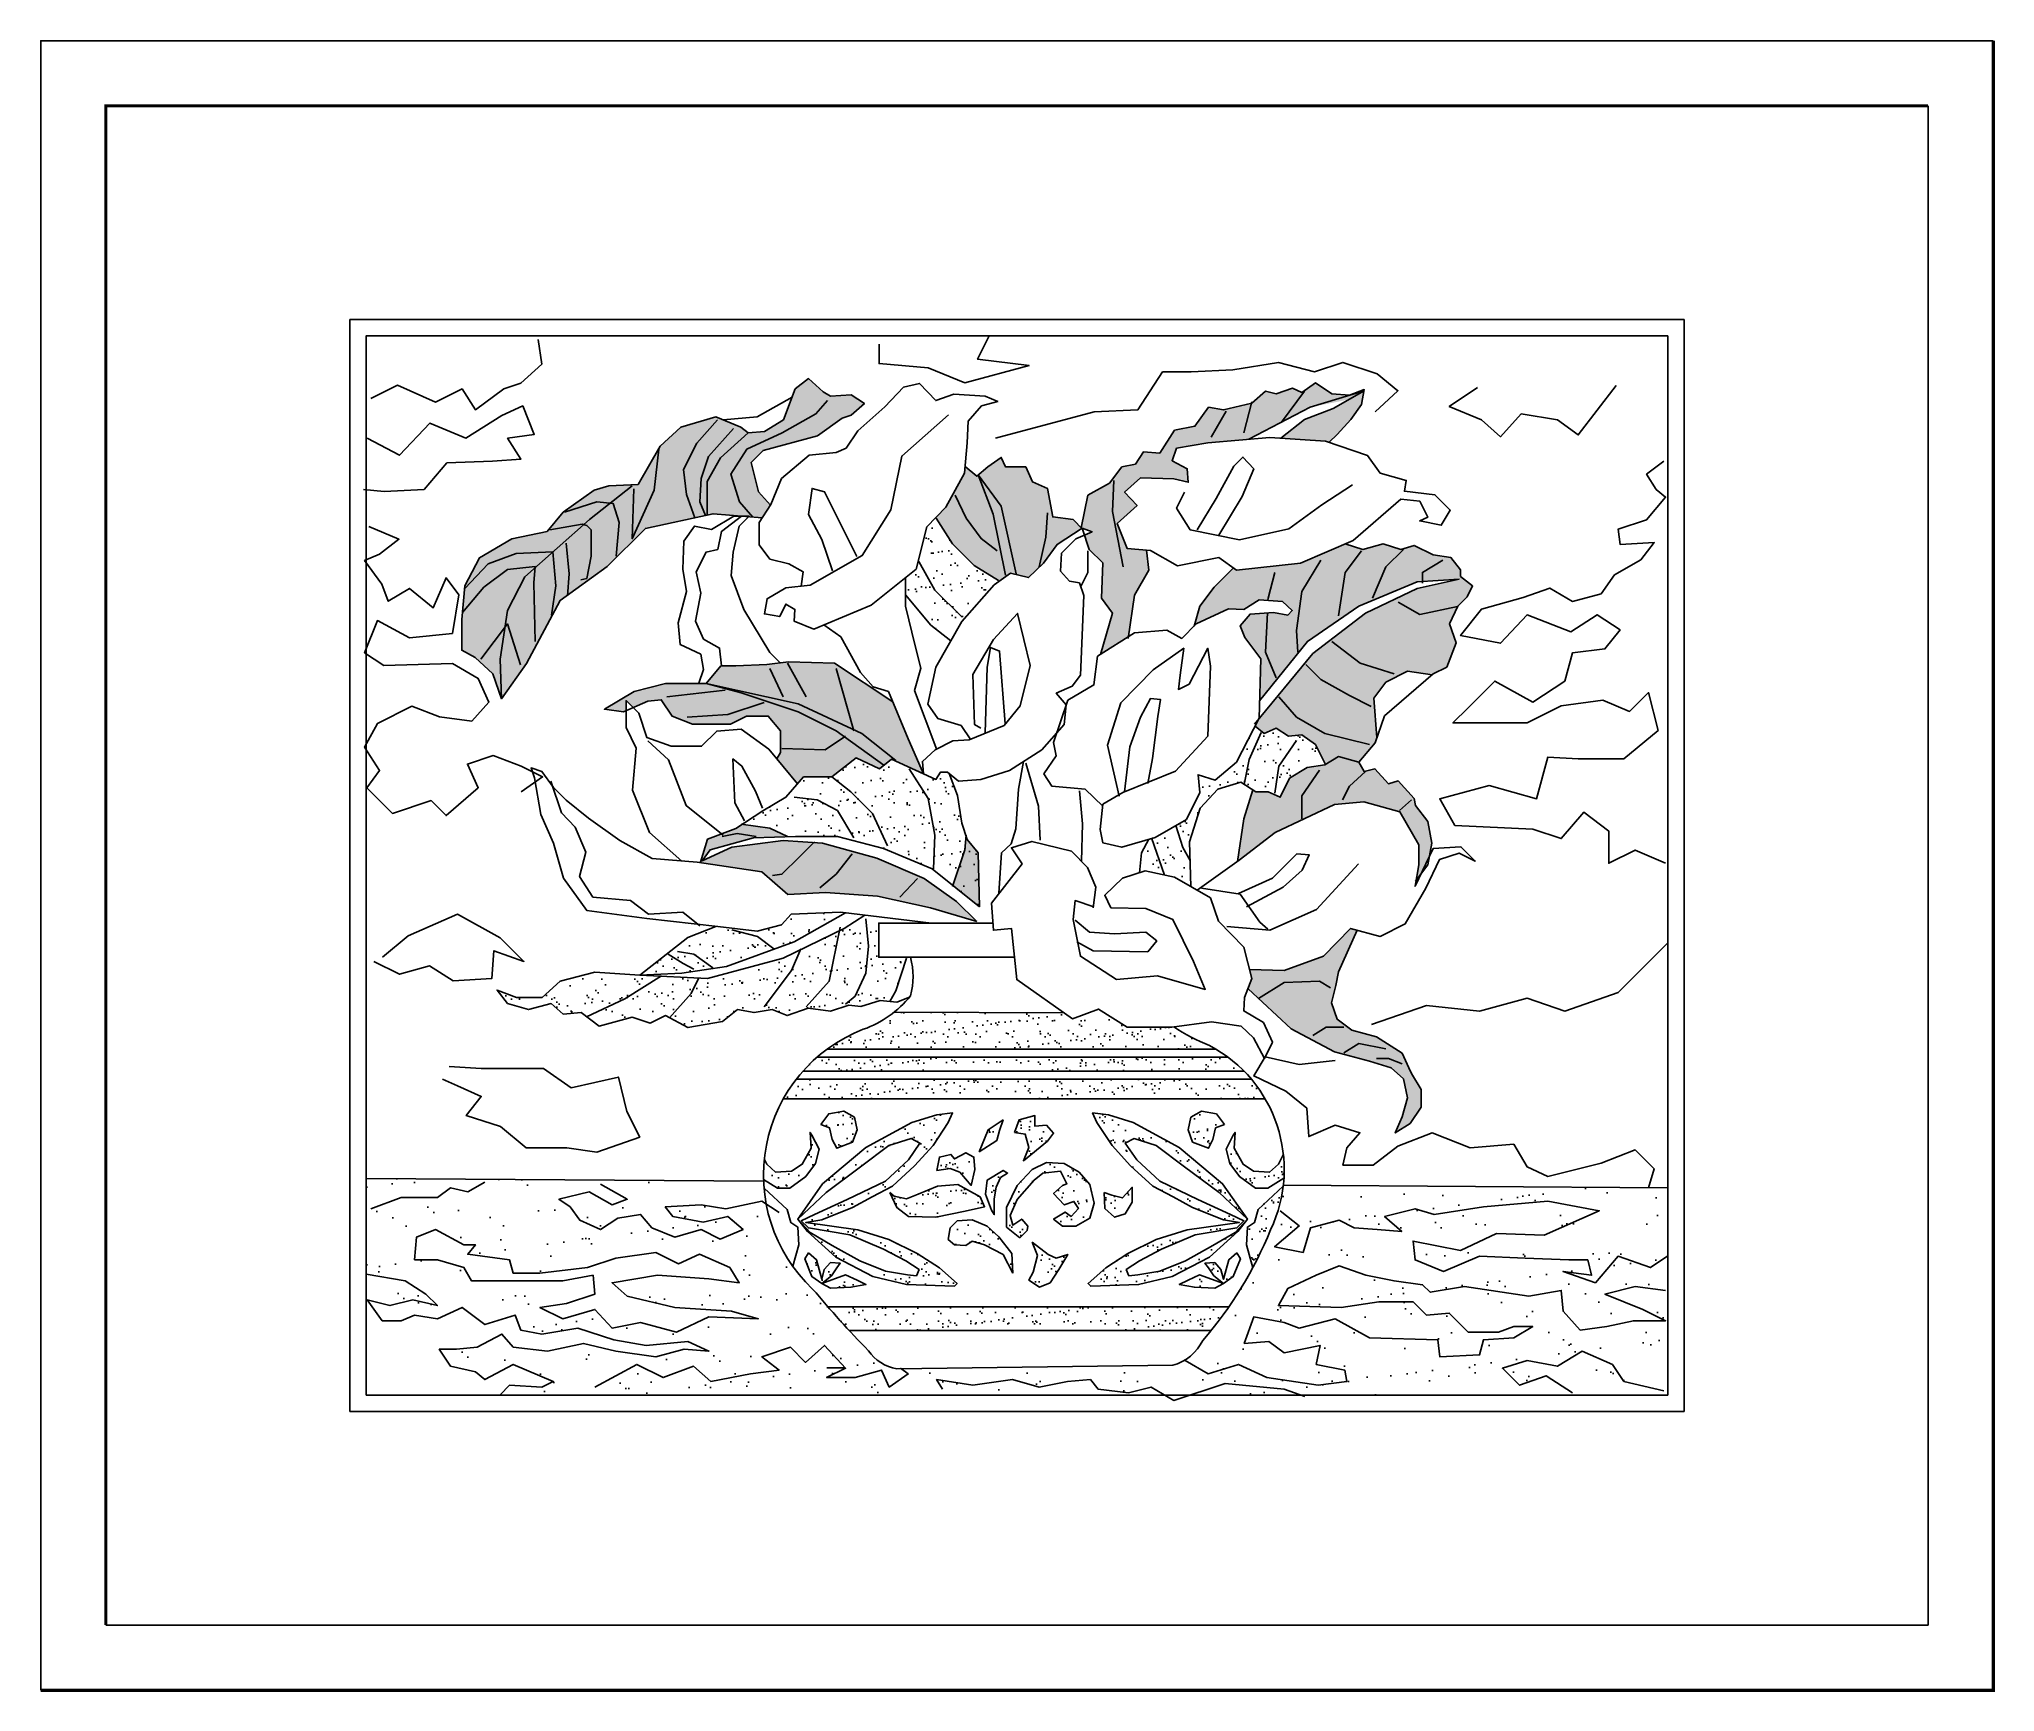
# Model space of a CAD drawing. Extents: x 220 to 821, y 1105 to 1613.
import ezdxf

# ---------------------------------------------------------------- set-up
doc = ezdxf.new("R2010")
doc.units = 0
doc.header["$MEASUREMENT"] = 0
for name, color, linetype in [('3', 3, 'CONTINUOUS'), ('4', 4, 'CONTINUOUS'), ('6', 6, 'CONTINUOUS'), ('7', 7, 'CONTINUOUS')]:
    doc.layers.add(name, color=color, linetype=linetype)

msp = doc.modelspace()

# ---------------------------------------------------------------- hatches: boundary and pattern name
at = {"layer": '3'}
h = msp.add_hatch(dxfattribs=at)
h.set_pattern_fill('AR-SAND', color=256, scale=4.8, style=0)
h.set_pattern_definition([(37.5, (-728.7504, 1038.8505), (-0.30237, 9.248754), [0, -7.296, 0, -8.16, 0, -7.8]), (7.5, (-728.75, 1038.85), (8.49493, 13.5463), [0, -3.936, 0, -6.576, 0, -2.52]), (327.5, (-734.654, 1038.8505), (14.94788, 0.027163), [0, -2.4, 0, -8.64, 0, -11.28]), (317.5, (-734.654, 1038.85), (14.42941, 4.21284), [0, -1.2, 0, -5.664, 0, -6.48])])
h.paths.add_polyline_path([(369.28, 1447.46), (372.41, 1450.23), (372.44, 1450.62), (363.87, 1449.72), (356.64, 1444.31), (350.06, 1436.49), (349.87, 1434.38), (349.87, 1424.91), (353.94, 1422.65), (359.35, 1417.69), (362.06, 1410.02), (361.61, 1422.2), (363.87, 1437.09)])
h.paths.add_polyline_path([(377.87, 1455.07), (377.86, 1455.13), (366.58, 1454.68), (358, 1451.52), (350.69, 1443.76), (350.06, 1436.49), (356.64, 1444.31), (363.87, 1449.72), (372.44, 1450.62), (372.41, 1450.23)])
h.paths.add_polyline_path([(369.28, 1447.46), (363.87, 1437.09), (361.61, 1422.2), (362.06, 1410.02), (369.74, 1420.85), (380.12, 1440.25), (394.56, 1450.62), (406.3, 1462.35), (425.26, 1466.47), (425.26, 1476.79), (429.33, 1484), (437.9, 1491.67), (435.65, 1493.48), (427.97, 1496.64), (417.14, 1493.48), (410.82, 1487.61), (404.04, 1475.88), (395.02, 1475.43), (390.5, 1474.08), (381.02, 1467.31), (376.06, 1461.45), (365.22, 1459.19), (355.29, 1453.33), (350.78, 1444.76), (350.69, 1443.76), (358, 1451.52), (366.58, 1454.68), (377.95, 1455.14)])
h.paths.add_polyline_path([(460.93, 1504.31), (456.41, 1508.37), (452.35, 1505.21), (448.74, 1495.73), (442.87, 1492.13), (437.9, 1491.67), (429.33, 1484), (425.26, 1476.79), (425.26, 1466.47), (427.07, 1466.86), (435.96, 1466.1), (438.18, 1466.1), (438, 1465.93), (442.12, 1465.57), (444.68, 1469.5), (441.06, 1473.63), (438.81, 1482.65), (442.42, 1486.26), (459.12, 1490.77), (466.79, 1496.19), (469.5, 1497.09), (473.57, 1500.7), (469.5, 1503.4), (463.18, 1502.95)])
h.paths.add_polyline_path([(424.91, 1414.7), (412.42, 1414.7), (402.85, 1412.21), (393.69, 1406.8), (399.52, 1405.97), (400.37, 1406.35), (400.37, 1409.46), (402.53, 1407.31), (407.01, 1409.3), (411.17, 1409.71), (414.5, 1404.72), (420.74, 1402.23), (432.4, 1402.23), (437.39, 1404.72), (444.05, 1404.72), (447.79, 1400.15), (447.79, 1393.5), (446.65, 1391.6), (453, 1383.85), (454.87, 1386.01), (463.61, 1386.01), (471.1, 1391.83), (478.17, 1388.51), (479.6, 1389.61), (464.88, 1400.18), (453.23, 1406), (435.75, 1411.83)])
h.paths.add_polyline_path([(482.28, 1409.06), (464.44, 1420.94), (450.29, 1421.36), (443.63, 1420.53), (434.06, 1420.11), (429.48, 1420.11), (424.91, 1414.7), (435.75, 1411.83), (453.23, 1406), (464.88, 1400.18), (479.6, 1389.61), (481.92, 1391.42), (491.7, 1386.92), (487.01, 1397.66)])
h.paths.add_polyline_path([(618.41, 1321.97), (619.25, 1326.13), (624.99, 1338.92), (622.96, 1339.48), (614.69, 1330.93), (602.56, 1326.53), (591.92, 1326.83), (592.63, 1324.05), (591.46, 1320.96), (604.68, 1308.66), (618, 1301.59), (628.82, 1298.68), (635.48, 1296.6), (639.22, 1293.27), (640.47, 1287.45), (638.8, 1281.63), (636.72, 1276.64), (641.3, 1279.55), (644.63, 1284.54), (644.63, 1289.95), (641.72, 1294.94), (640.88, 1296.6), (638.8, 1301.18), (630.9, 1306.17), (623.41, 1308.25), (618.83, 1311.57), (617.16, 1316.56)])
h.paths.add_polyline_path([(637.56, 1384.76), (634.64, 1383.93), (630.48, 1388.51), (627.71, 1387.81), (627.29, 1387.43), (625.49, 1390.58), (619.25, 1392.25), (615.08, 1389.75), (609.67, 1388.92), (604.26, 1385.59), (601.35, 1379.77), (597.61, 1381.44), (593.86, 1381.44), (592.94, 1382.02), (590.14, 1373.15), (588.27, 1360.06), (588.77, 1360.42), (599.8, 1368.96), (618, 1377.5), (627.1, 1378.33), (638.13, 1375.3), (643.92, 1365.1), (643.92, 1359.04), (643.11, 1354.18), (644.59, 1356.16), (647.21, 1361.65), (647.96, 1365.63), (646.71, 1372.29), (642.97, 1377.28), (642.55, 1379.36)])
h.paths.add_polyline_path([(630.09, 1410.16), (633.83, 1415.15), (640.49, 1418.48), (648.05, 1417.35), (648.4, 1417.65), (652.56, 1419.73), (655.47, 1427.21), (653.39, 1433.03), (655.88, 1438.41), (655.86, 1438.41), (658.8, 1441.35), (660.47, 1444.68), (656.72, 1447.59), (656.72, 1449.67), (653.81, 1453.41), (648.4, 1454.24), (642.57, 1457.15), (638.41, 1455.91), (633, 1457.57), (626.76, 1455.91), (621.35, 1457.57), (607.55, 1451.72), (587.97, 1449.52), (587, 1450.2), (581.08, 1444.29), (576.67, 1438.5), (574.9, 1432.33), (575.57, 1432.99), (585.49, 1437.67), (590.18, 1437.4), (594.87, 1440.43), (602.04, 1439.88), (605.07, 1437.12), (603.69, 1435.74), (599.28, 1436.57), (592.11, 1436.02), (589.08, 1432.44), (590.46, 1428.86), (595.42, 1422.24), (595.03, 1409.42), (609.7, 1427.63), (625.51, 1438.44), (643.41, 1445.93), (656.31, 1446.76), (643.41, 1443.85), (627.59, 1436.36), (611.36, 1423.89), (594.73, 1403.78), (593.63, 1401.64), (596.38, 1399.35), (600.13, 1401.01), (603.87, 1398.52), (608.03, 1398.93), (612.19, 1396.02), (615.27, 1389.87), (619.25, 1392.25), (625.48, 1390.59), (630.5, 1396.44), (631.09, 1398.12)])
h.paths.add_polyline_path([(610.53, 1499.57), (622.44, 1501.95), (627.12, 1504.66), (627.18, 1504.98), (622.6, 1503.31), (617.19, 1503.73), (612.19, 1507.06), (608.03, 1504.15), (605.12, 1505.39), (600.13, 1503.73), (596.8, 1504.56), (592.49, 1500.69), (592.52, 1500.79), (583.9, 1498.74), (579.32, 1499.57), (575.16, 1493.75), (568.92, 1492.5), (564.34, 1485.43), (559.34, 1485.85), (556.85, 1482.11), (552.69, 1481.27), (548.94, 1476.28), (542.28, 1472.54), (540.18, 1462.58), (540.26, 1462.5), (543.54, 1461.31), (541.24, 1460.29), (542.7, 1455.91), (546.86, 1451.75), (546.44, 1440.94), (549.77, 1436.36), (546.13, 1423.64), (554.68, 1429.05), (556.54, 1441.81), (560.95, 1449.52), (560.3, 1455.67), (554.34, 1456.13), (551.3, 1463.85), (557.37, 1469.36), (553.51, 1473.49), (558.47, 1477.9), (568.67, 1477.62), (573.09, 1476.52), (572.81, 1480.66), (568.12, 1483.14), (569.5, 1486.99), (579.15, 1488.65), (591.75, 1489.74)])
h.paths.add_polyline_path([(623.01, 1495.83), (626.34, 1500.4), (627.12, 1504.66), (617.6, 1499.16), (608.87, 1495.83), (601.55, 1490.08), (615.27, 1489.2), (616.41, 1488.81), (618.85, 1491.25)], flags=17)
h.paths.add_polyline_path([(529.8, 1474.62), (525.22, 1476.7), (523.14, 1481.27), (516.9, 1481.27), (515.65, 1484.18), (511.49, 1481.27), (508.6, 1478.75), (515.65, 1469.21), (520.28, 1448.18), (523.96, 1447.26), (528.65, 1451.67), (532.78, 1457.45), (540.41, 1462.35), (537.7, 1465.06), (531.46, 1465.89)])
h.paths.add_polyline_path([(508.16, 1478.36), (504.53, 1481.38), (504.35, 1479.33), (498.56, 1468.86), (495.54, 1465.69), (500.67, 1457.57), (507.33, 1450.92), (515.06, 1446.19), (518.44, 1448.64), (520.28, 1448.18), (515.65, 1469.21), (508.6, 1478.75)])
h.paths.add_polyline_path([(491.93, 1354.85), (477.36, 1361.09), (460.72, 1365.67), (448.65, 1366.5), (432.84, 1364.42), (423.68, 1360.26), (426.18, 1363.59), (439.49, 1367.33), (450.06, 1367.67), (444.49, 1370.24), (435.98, 1371.45), (434.06, 1370.21), (425.32, 1366.88), (423.21, 1359.7), (442.01, 1356.83), (450, 1349.94), (461.59, 1350.49), (477.58, 1349.39), (493.85, 1345.81), (508.16, 1341.55), (501.92, 1347.78)])
h.paths.add_polyline_path([(508.52, 1362.67), (505.21, 1366.8), (504.81, 1367.99), (504.41, 1363.59), (500.78, 1352.69), (508.99, 1346.12)])
h = msp.add_hatch(dxfattribs=at)
h.set_pattern_fill('AR-SAND', color=256, scale=4, style=0)
h.set_pattern_definition([(37.5, (347.3194, -625.569), (-0.251973, 7.707295), [0, -6.08, 0, -6.8, 0, -6.5]), (7.5, (347.319, -625.569), (7.079107, 11.288584), [0, -3.28, 0, -5.48, 0, -2.1]), (327.5, (342.3994, -625.569), (12.456567, 0.022636), [0, -2, 0, -7.2, 0, -9.4]), (317.5, (342.399, -625.569), (12.024506, 3.5107), [0, -1, 0, -4.72, 0, -5.4])])
h.paths.add_polyline_path([(451.98, 1335.31), (467.76, 1344.26), (466.27, 1344.43), (451.11, 1343.88), (448.07, 1340.58), (440.63, 1338.65), (428.5, 1340.02), (427.89, 1340.09), (419.34, 1336.68), (404.56, 1325.14), (417.44, 1325.74), (431.17, 1327.82)])
h.paths.add_polyline_path([(411.03, 1324.81), (404.56, 1325.14), (390.71, 1326.06), (380.09, 1323.29), (374.54, 1318.22), (366.69, 1318.22), (360.69, 1320.53), (363.92, 1316.37), (370.39, 1314.53), (377.31, 1316.37), (381.01, 1313.14), (386.55, 1313.6), (388.21, 1312.36), (399.96, 1317.84)])
h.paths.add_polyline_path([(420.35, 1319.51), (422.71, 1324.22), (411.03, 1324.81), (399.96, 1317.84), (388.21, 1312.36), (392.09, 1309.45), (402.25, 1312.22), (407.79, 1310.37), (412.41, 1312.68), (413.65, 1312.02)])
h.paths.add_polyline_path([(448.65, 1330.32), (425.34, 1324.08), (422.71, 1324.22), (420.35, 1319.51), (413.65, 1312.02), (419.34, 1308.99), (429.96, 1310.84), (434.58, 1314.53), (439.66, 1313.6), (445.2, 1314.53), (449.82, 1312.68), (456.28, 1314.99), (463.21, 1314.07), (468.75, 1315.91), (472.44, 1315.45), (478.45, 1317.3), (481.35, 1317.03), (483.19, 1320.34), (486.61, 1330.6), (477.97, 1330.6), (477.97, 1341.13), (494.24, 1341.13), (473.73, 1343.55), (467.38, 1339.47)])
h.paths.add_polyline_path([(463.61, 1386.01), (454.87, 1386.01), (449.46, 1379.77), (442.38, 1375.61), (435.98, 1371.45), (444.49, 1370.24), (450.06, 1367.67), (452.39, 1367.75), (465.29, 1367.75), (479.44, 1364), (494.43, 1357.76), (500.78, 1352.69), (504.41, 1363.59), (504.81, 1367.99), (503.56, 1371.76), (502.18, 1380.3), (499.59, 1387.1), (499.14, 1387.47), (496.94, 1387.47), (495.56, 1385.26), (491.7, 1386.92), (481.92, 1391.42), (478.17, 1388.51), (471.1, 1391.83)])
h.paths.add_polyline_path([(508.52, 1362.67), (505.21, 1366.8), (504.81, 1367.99), (504.41, 1363.59), (500.78, 1352.69), (508.99, 1346.12)])
h.paths.add_polyline_path([(561.89, 1367.12), (560.94, 1366.83), (558.75, 1362.73), (558.13, 1356.57), (559.82, 1357.11), (565.81, 1355.84)])
h.paths.add_polyline_path([(571.41, 1364.35), (569.33, 1371.09), (562.88, 1367.41), (561.89, 1367.12), (565.81, 1355.84), (568.92, 1355.18), (573.94, 1352.3), (573.67, 1360.29)])
h.paths.add_polyline_path([(576.8, 1376.45), (582.21, 1382.27), (589.28, 1384.35), (590.27, 1383.72), (591.8, 1391.38), (595.66, 1399.95), (593.63, 1401.64), (587.97, 1390.56), (581.36, 1385.05), (576.12, 1386.7), (576.67, 1381.19), (572.53, 1372.92), (569.33, 1371.09), (571.41, 1364.35), (573.67, 1360.29), (573.47, 1366.05)])
h.paths.add_polyline_path([(609.67, 1388.92), (615.08, 1389.75), (615.27, 1389.87), (612.19, 1396.02), (608.03, 1398.93), (603.87, 1398.52), (600.13, 1401.01), (596.38, 1399.35), (595.66, 1399.95), (591.8, 1391.38), (590.27, 1383.72), (593.86, 1381.44), (597.61, 1381.44), (601.35, 1379.77), (604.26, 1385.59)])
h.paths.add_polyline_path([(500.67, 1457.57), (495.54, 1465.69), (492.77, 1462.79), (489.46, 1449.84), (486.18, 1447.23), (486.18, 1441.9), (494.01, 1432.62), (500.16, 1427.79), (503.56, 1433.76), (513.48, 1445.05), (515.06, 1446.19), (507.33, 1450.92)])
h = msp.add_hatch(dxfattribs=at)
h.set_pattern_fill('AR-SAND', color=256, scale=3.2, style=0)
h.set_pattern_definition([(37.5, (347.3194, -625.569), (-0.201579, 6.165836), [0, -4.864, 0, -5.44, 0, -5.2]), (7.5, (347.3194, -625.569), (5.663285, 9.030867), [0, -2.624, 0, -4.384, 0, -1.68]), (327.5, (343.3834, -625.569), (9.965254, 0.018109), [0, -1.6, 0, -5.76, 0, -7.52]), (317.5, (343.383, -625.569), (9.619605, 2.80856), [0, -0.8, 0, -3.776, 0, -4.32])])
h.paths.add_polyline_path([(482.75, 1313.77, -0.085342), (473.22, 1308.48, 0.06631), (462.1, 1302.36), (581.64, 1302.36, 0.013145), (579.67, 1303.48, -0.052442), (568.63, 1309.24), (568.09, 1309.17), (554.31, 1309.17), (545.49, 1314.68), (537.49, 1311.65), (534.88, 1313.5)])
h.paths.add_polyline_path([(459.05, 1299.92, 0.032176), (454.67, 1295.57), (590.27, 1295.57, 0.03842), (585.29, 1299.92)])
h.paths.add_polyline_path([(596.7, 1287.14, 0.042548), (592.49, 1293.12), (452.64, 1293.12, 0.037361), (448.68, 1287.14)])
h.paths.add_polyline_path([(463.71, 1274.64), (465.07, 1271.92), (469.97, 1273.83), (471.33, 1277.63), (470.51, 1281.44), (467.25, 1283.34), (462.62, 1282.52), (460.17, 1279.26), (462.89, 1278.17)])
h.paths.add_polyline_path([(454.46, 1267.03), (451.2, 1264.86), (446.3, 1264.58), (443.58, 1267.03), (442.81, 1268.57, 0.032613), (442.58, 1262.31), (446.85, 1259.69), (450.66, 1259.69), (455.55, 1263.22), (458.54, 1267.3), (459.63, 1271.65), (457.45, 1276), (456.91, 1276.81), (457.18, 1271.92)])
h.paths.add_polyline_path([(472.41, 1266.21), (481.12, 1272.74), (487.92, 1274.91), (490.64, 1273.55), (487.1, 1268.39), (480.03, 1261.87), (468.33, 1256.16), (458.27, 1251.54), (454.19, 1249.63), (456.37, 1247.46), (469.15, 1245.29), (479.49, 1240.94), (486.29, 1237.4), (490.37, 1234.69), (489.55, 1232.78), (486.83, 1233.06), (480.03, 1234.14), (472.14, 1237.4), (463.71, 1242.02), (456.91, 1246.1), (453.1, 1250.18), (456.09, 1246.37), (464.8, 1238.49), (476.22, 1232.51), (486.56, 1230.07), (501.25, 1229.52), (502.06, 1230.34), (496.62, 1235.23), (489.82, 1239.58), (481.12, 1243.93), (471.6, 1246.92), (455.55, 1249.09), (460.45, 1249.91), (469.97, 1253.71), (475.95, 1256.97), (482.21, 1260.24), (489.01, 1266.49), (494.72, 1272.74), (499.34, 1279.8), (500.7, 1282.79), (495.81, 1282.25), (488.19, 1279.8), (474.05, 1272.19), (460.72, 1261.05), (453.1, 1250.18), (461.81, 1258.33)])
h.paths.add_polyline_path([(457.45, 1232.51), (460.45, 1230.34), (463.44, 1232.78), (465.07, 1235.23), (466.16, 1236.59), (463.17, 1236.86), (461.26, 1234.69), (460.45, 1231.7), (458.81, 1237.68), (456.37, 1239.85), (455.28, 1237.95)], flags=17)
h.paths.add_polyline_path([(469.42, 1229.25), (474.05, 1230.07), (471.33, 1231.42), (467.79, 1233.06), (460.45, 1230.34), (463.17, 1228.98)])
h.paths.add_polyline_path([(496.08, 1260.24), (490.09, 1257.79), (486.56, 1256.43), (482.75, 1257.25), (481.39, 1258.33), (483.57, 1253.71), (487.1, 1250.99), (495.53, 1250.72), (504.51, 1252.62), (510.49, 1253.98), (509.13, 1256.97), (502.33, 1260.78)])
h.paths.add_polyline_path([(501.25, 1268.66), (500.16, 1270.02), (496.62, 1269.2), (495.81, 1265.13), (499.89, 1265.67), (502.88, 1264.58), (506.41, 1260.51), (507.5, 1265.4), (507.23, 1269.2), (504.78, 1270.56)])
h.paths.add_polyline_path([(508.86, 1270.84), (514.3, 1274.37), (515.12, 1277.36), (516.2, 1280.62), (511.58, 1277.63)])
h.paths.add_polyline_path([(526, 1278.72), (526, 1281.98), (521.1, 1280.62), (519.74, 1276.81), (523, 1276.27), (524.09, 1272.19), (522.46, 1268.12), (529.8, 1274.1), (531.71, 1276.54), (529.53, 1278.99)])
h.paths.add_polyline_path([(510.76, 1257.79), (512.67, 1252.9), (513.48, 1251.54), (513.48, 1256.43), (514.03, 1259.96), (515.39, 1262.95), (517.56, 1264.31), (516.2, 1265.13), (511.31, 1262.14)])
h.paths.add_polyline_path([(506.68, 1243.38), (510.49, 1242.3), (516.2, 1239.31), (519.2, 1233.6), (518.92, 1239.58), (514.84, 1244.74), (511.31, 1248), (506.68, 1249.91), (502.06, 1249.63), (499.89, 1247.46), (499.34, 1243.93), (501.25, 1242.3), (504.78, 1242.02)])
h.paths.add_polyline_path([(523.82, 1248), (521.92, 1250.18), (519.2, 1248.28), (518.38, 1251.27), (520.56, 1256.16), (525.72, 1262.14), (528.44, 1264.31), (533.88, 1264.86), (535.79, 1261.05), (534.43, 1260.51), (531.71, 1258.06), (534.97, 1254.53), (537.96, 1255.61), (539.32, 1253.44), (537.15, 1250.99), (535.24, 1252.35), (531.71, 1250.18), (534.43, 1248), (538.51, 1248), (542.86, 1250.45), (544.22, 1255.07), (542.86, 1260.78), (539.6, 1264.58), (534.97, 1267.3), (529.53, 1267.57), (525.18, 1265.4), (520.56, 1260.51), (517.29, 1253.71), (517.29, 1247.73), (521.37, 1244.47), (523.55, 1246.65)])
h.paths.add_polyline_path([(530.08, 1239.31), (525.18, 1243.11), (526.81, 1239.03), (525.45, 1233.87), (524.09, 1231.42), (527.36, 1229.25), (530.62, 1230.61), (533.34, 1234.69), (536.06, 1239.31), (532.52, 1238.22)])
h.paths.add_polyline_path([(552.92, 1256.7), (549.66, 1257.52), (547.21, 1258.33), (547.48, 1253.44), (550.47, 1250.72), (553.74, 1251.81), (555.91, 1255.34), (555.91, 1259.96)], flags=17)
h.paths.add_polyline_path([(549.67, 1272.74), (555.38, 1266.49), (562.18, 1260.24), (568.44, 1256.97), (574.42, 1253.71), (583.94, 1249.91), (588.84, 1249.09), (572.79, 1246.92), (563.27, 1243.93), (554.57, 1239.58), (547.77, 1235.23), (542.33, 1230.34), (543.14, 1229.52), (557.83, 1230.07), (568.17, 1232.51), (579.59, 1238.49), (588.29, 1246.37), (591.29, 1250.18), (587.48, 1246.1), (580.68, 1242.02), (572.25, 1237.4), (564.36, 1234.14), (557.56, 1233.06), (554.84, 1232.78), (554.02, 1234.69), (558.1, 1237.4), (564.9, 1240.94), (575.24, 1245.29), (588.02, 1247.46), (590.2, 1249.63), (586.12, 1251.54), (576.05, 1256.16), (564.36, 1261.87), (557.29, 1268.39), (553.75, 1273.55), (556.47, 1274.91), (563.27, 1272.74), (571.97, 1266.21), (582.58, 1258.33), (591.29, 1250.18), (583.67, 1261.05), (570.34, 1272.19), (556.2, 1279.8), (548.58, 1282.25), (543.69, 1282.79), (545.05, 1279.8)])
h.paths.add_polyline_path([(584.21, 1279.26), (581.77, 1282.52), (577.14, 1283.34), (573.88, 1281.44), (573.06, 1277.63), (574.42, 1273.83), (579.32, 1271.92), (580.68, 1274.64), (581.49, 1278.17)])
h.paths.add_polyline_path([(588.84, 1263.22), (593.73, 1259.69), (597.54, 1259.69), (602.5, 1262.74, 0.042684), (602.33, 1270.08), (600.8, 1267.03), (598.08, 1264.58), (593.19, 1264.86), (589.93, 1267.03), (587.21, 1271.92), (587.48, 1276.81), (586.93, 1276), (584.76, 1271.65), (585.85, 1267.3)])
h.paths.add_polyline_path([(602.27, 1260.27), (594.55, 1253.17), (593.46, 1249.09), (591.29, 1247.73), (591.01, 1242.3), (592.94, 1235.25, 0.026373), (598.38, 1246.87, 0.081569)])
h.paths.add_polyline_path([(589.11, 1237.95), (588.02, 1239.85), (585.57, 1237.68), (583.94, 1231.7), (583.13, 1234.69), (581.22, 1236.86), (578.23, 1236.59), (579.32, 1235.23), (580.95, 1232.78), (583.94, 1230.34), (586.93, 1232.51)], flags=17)
h.paths.add_polyline_path([(576.6, 1233.06), (573.06, 1231.42), (570.34, 1230.07), (574.97, 1229.25), (581.22, 1228.98), (583.94, 1230.34)])
h.paths.add_polyline_path([(580.11, 1215.93, 0.018862), (585.61, 1223.27), (462.33, 1223.27, 0.006978), (468.93, 1215.93)])
h = msp.add_hatch(dxfattribs=at)
h.set_pattern_fill('AR-SAND', color=256, scale=9.6, style=0)
h.set_pattern_definition([(37.5, (347.32, -625.569), (-0.60474, 18.49751), [0, -14.592, 0, -16.32, 0, -15.6]), (7.5, (347.32, -625.57), (16.98986, 27.0926), [0, -7.872, 0, -13.152, 0, -5.04]), (327.5, (335.511, -625.57), (29.89576, 0.05433), [0, -4.8, 0, -17.28, 0, -22.56]), (317.5, (335.511, -625.57), (28.8588, 8.4257), [0, -2.4, 0, -11.328, 0, -12.96])])
h.paths.add_polyline_path([(320.47, 1262.68), (320.47, 1233.28), (332.44, 1231.2), (338.86, 1227.12), (342.36, 1223.62), (334.78, 1225.37), (327.78, 1223.62), (320.78, 1225.37), (325.44, 1218.95), (331.28, 1218.95), (335.36, 1220.7), (342.36, 1219.54), (349.94, 1223.03), (356.94, 1217.79), (366.28, 1220.7), (368.03, 1216.04), (374.44, 1214.87), (385.53, 1216.62), (396.61, 1213.12), (406.53, 1211.38), (419.36, 1212.54), (425.78, 1209.63), (418.2, 1210.21), (409.44, 1207.88), (397.19, 1209.63), (387.28, 1211.96), (376.19, 1209.63), (365.69, 1210.79), (362.19, 1214.87), (354.61, 1210.79), (348.19, 1210.21), (342.94, 1210.21), (346.44, 1204.96), (354.03, 1203.21), (356.94, 1200.88), (365.69, 1205.55), (377.94, 1200.3), (374.44, 1198.55), (364.53, 1199.13), (361.5, 1196.11), (573.63, 1196.11), (584.45, 1199.72), (602.53, 1197.97), (607.64, 1196.11), (720.47, 1196.11), (720.47, 1259.77), (602.31, 1260.63, -0.083701), (598.38, 1246.87, -0.082406), (577.56, 1212.9, -0.210472), (568.34, 1205.26), (483.5, 1204.21, -0.200352), (474.8, 1209.74, -0.018063), (457.68, 1228.7, -0.196506), (442.6, 1261.79)])
h.paths.add_polyline_path([(341.78, 1246.94), (350.53, 1242.27), (354.03, 1242.27), (351.69, 1239.36), (364.53, 1237.61), (365.69, 1233.53), (373.86, 1233.53), (388.44, 1235.28), (397.19, 1238.19), (409.44, 1239.94), (416.45, 1236.44), (422.86, 1239.36), (432.2, 1235.28), (435.11, 1230.61), (425.78, 1231.78), (410.03, 1232.94), (396.03, 1230.61), (400.69, 1226.53), (415.28, 1223.03), (432.78, 1221.87), (440.95, 1219.54), (425.78, 1220.12), (415.86, 1215.46), (404.78, 1218.37), (396.03, 1216.62), (390.78, 1222.45), (380.86, 1219.54), (373.86, 1223.03), (382.03, 1224.2), (390.78, 1227.12), (390.19, 1232.94), (380.86, 1231.2), (368.03, 1231.2), (352.86, 1231.2), (350.53, 1235.28), (342.36, 1237.61), (335.36, 1237.61), (335.94, 1244.6)], flags=16)
h.paths.add_polyline_path([(334.78, 1225.37), (342.36, 1223.62), (338.86, 1227.12), (332.44, 1231.2), (320.47, 1233.28), (320.47, 1225.44), (327.78, 1223.62)], flags=16)
h.paths.add_polyline_path([(584.45, 1199.72), (573.63, 1196.11), (607.64, 1196.11), (602.53, 1197.97)], flags=16)

# ---------------------------------------------------------------- linework, layer by layer
for points in [[(478.07, 1518.94), (478.07, 1513.01), (493.22, 1511.7), (504.42, 1507.09), (524.18, 1512.36), (508.37, 1514.33), (511.95, 1521.49)], [(321.94, 1502.29), (330.11, 1506.37), (341.77, 1501.13), (349.94, 1505.21), (354.03, 1498.8), (362.78, 1505.21), (368.03, 1506.96), (374.44, 1512.79), (373.28, 1520.36)], [(513.86, 1490.05), (544.2, 1498.21), (557.62, 1498.8), (565.2, 1510.45), (573.95, 1510.45), (586.78, 1511.04), (600.78, 1513.37), (611.87, 1510.45), (620.62, 1513.37), (631.12, 1509.87), (637.53, 1504.63), (630.53, 1498.21)], [(442.12, 1465.57), (427.07, 1466.86), (406.3, 1462.35), (394.56, 1450.62), (380.12, 1440.25), (369.74, 1420.85), (362.06, 1410.02), (359.35, 1417.69), (353.94, 1422.65), (349.87, 1424.91), (349.87, 1434.38), (350.78, 1444.76), (355.29, 1453.33), (365.22, 1459.19), (376.06, 1461.45), (381.02, 1467.31), (390.5, 1474.08), (395.02, 1475.43), (404.04, 1475.88), (410.82, 1487.61), (417.14, 1493.48), (427.97, 1496.64), (435.65, 1493.48), (437.9, 1491.67), (442.87, 1492.13), (448.74, 1495.73), (452.35, 1505.21), (456.41, 1508.37), (460.93, 1504.31), (463.18, 1502.95), (469.5, 1503.4), (473.57, 1500.7), (469.5, 1497.09), (466.79, 1496.19), (459.12, 1490.77), (442.42, 1486.26), (438.81, 1482.65), (441.06, 1473.63), (444.68, 1469.5)], [(430.17, 1495.73), (440.61, 1496.64), (451.38, 1502.66)], [(454.17, 1444.61), (454.72, 1449.02), (450.31, 1451.5), (444.52, 1452.88), (441.21, 1457.28), (441.21, 1464.17), (444.79, 1469.68), (448.1, 1477.67), (456.65, 1484.84), (464.92, 1485.66), (467.95, 1487.04), (471.54, 1492.28), (479.81, 1499.72), (485.6, 1505.78), (490.56, 1506.88), (495.53, 1501.64), (501.04, 1503.57), (510.69, 1503.02), (514.55, 1501.37), (509.59, 1499.99), (505.45, 1495.31), (505.18, 1488.69), (504.35, 1479.33), (498.56, 1468.86), (492.77, 1462.79), (489.46, 1449.84), (475.67, 1438.82), (458.03, 1431.38), (451.96, 1433.86), (452.24, 1437.45), (449.48, 1439.1), (447.55, 1435.24), (442.86, 1436.07), (443.69, 1440.75), (449.48, 1444.06), (456.93, 1444.88), (472.92, 1453.98), (481.74, 1468.03), (485.05, 1484.56), (499.39, 1497.24)], [(540.18, 1462.58), (542.28, 1472.54), (548.94, 1476.28), (552.69, 1481.27), (556.85, 1482.11), (559.34, 1485.85), (564.34, 1485.43), (568.92, 1492.5), (575.16, 1493.75), (579.32, 1499.57), (583.9, 1498.74), (592.64, 1500.82), (596.8, 1504.56), (600.13, 1503.73), (605.12, 1505.39), (608.03, 1504.15), (612.19, 1507.06), (617.19, 1503.73), (622.6, 1503.31), (627.18, 1504.98), (626.34, 1500.4), (623.01, 1495.83), (618.85, 1491.25), (616.41, 1488.81)], [(601.55, 1490.08), (608.87, 1495.83), (617.6, 1499.16), (627.12, 1504.66), (610.53, 1499.57), (591.75, 1489.74)], [(608.87, 1504.56), (601.79, 1495)], [(662.03, 1505.66), (653.28, 1499.83), (663.2, 1495.75), (669.03, 1490.51), (675.45, 1497.5), (686.53, 1495.75), (692.95, 1491.09), (704.62, 1506.25)], [(320.77, 1490.05), (330.69, 1484.81), (340.02, 1494.72), (351.11, 1490.05), (362.19, 1497.05), (368.61, 1499.96), (372.11, 1491.22), (363.94, 1490.05), (368.03, 1483.64), (359.28, 1483.06), (345.27, 1482.47), (338.27, 1474.31), (326.02, 1473.73), (319.61, 1474.31)], [(462.28, 1501.6), (458.67, 1497.54), (448.29, 1491.67), (437.45, 1486.71), (432.49, 1479.04), (435.19, 1470.47), (439.27, 1465.82)], [(584.73, 1498.32), (580.15, 1490.42)], [(592.64, 1501.24), (590.14, 1491.67)], [(428.42, 1495.73), (422.1, 1488.52), (418.04, 1480.4), (418.94, 1472.73), (421.47, 1465.65)], [(433.39, 1493.03), (425.71, 1484.46), (423.46, 1477.69), (423.01, 1470.47), (424.77, 1466.36)], [(437.9, 1491.67), (429.33, 1484), (425.26, 1476.79), (425.26, 1466.47)], [(402.69, 1474.53), (402.24, 1459.19), (409.01, 1474.08), (410.36, 1486.71)], [(568.67, 1477.62), (558.47, 1477.9), (553.51, 1473.49), (557.37, 1469.36), (551.3, 1463.85), (554.34, 1456.13), (561.5, 1455.58), (569.78, 1450.9), (582.46, 1453.38), (587.97, 1449.52), (607.55, 1451.72), (623.82, 1458.61), (638.43, 1471.29), (644.22, 1470.74), (646.7, 1465.78), (644.22, 1464.67), (650.84, 1463.3), (653.6, 1467.98), (648.91, 1472.67), (639.53, 1473.77), (640.09, 1477.07), (632.09, 1479.28), (628.23, 1484.79), (615.27, 1489.2), (598.18, 1490.3), (579.15, 1488.65), (569.5, 1486.99), (568.12, 1483.14), (572.81, 1480.66), (573.09, 1476.52), (568.67, 1477.62)], [(504.53, 1481.38), (508.16, 1478.36), (511.49, 1481.27), (515.65, 1484.18), (516.9, 1481.27), (523.14, 1481.27), (525.22, 1476.7), (529.8, 1474.62), (531.46, 1465.89), (537.7, 1465.06), (540.62, 1462.14), (542.7, 1455.91), (546.86, 1451.75), (546.44, 1440.94), (549.77, 1436.36), (546.13, 1423.64)], [(516.9, 1448.01), (513.15, 1466.72), (508.57, 1478.78), (515.65, 1469.21), (520.23, 1448.42)], [(575.84, 1461.92), (581.63, 1471.56), (587.15, 1481.48), (589.9, 1484.24), (593.21, 1480.66), (589.63, 1472.11), (582.46, 1460.27)], [(719.2, 1483.06), (713.95, 1478.98), (716.87, 1474.31), (719.79, 1471.98), (713.95, 1464.98), (705.2, 1462.07), (705.79, 1457.41), (716.29, 1457.99), (712.2, 1452.74), (704.04, 1448.08), (699.95, 1442.25), (691.2, 1439.92), (684.2, 1444), (676.04, 1441.08), (663.2, 1437.59), (656.79, 1429.43), (669.04, 1427.09), (677.2, 1435.84), (690.62, 1430.59), (698.79, 1435.84), (705.79, 1431.17), (701.12, 1425.34), (691.2, 1424.18), (688.87, 1415.43), (678.95, 1409.02), (667.29, 1415.43), (659.12, 1407.27), (654.45, 1402.61), (677.2, 1402.61), (687.7, 1407.86), (700.54, 1409.6), (708.7, 1406.11), (714.54, 1411.94), (717.45, 1400.28), (706.95, 1391.53), (692.95, 1391.53), (683.62, 1392.12), (680.12, 1379.29), (665.54, 1383.37), (650.37, 1379.29), (655.04, 1371.13), (678.95, 1369.96), (687.7, 1367.05), (694.7, 1375.21), (702.29, 1369.38), (702.29, 1359.47), (710.45, 1363.55), (719.79, 1359.47)], [(402.24, 1475.43), (389.15, 1465.06), (369.28, 1447.46), (363.87, 1437.09), (361.61, 1422.2), (362.06, 1410.02)], [(463.82, 1449.29), (460.51, 1458.94), (456.37, 1466.65), (457.48, 1474.64), (461.34, 1473.54), (464.09, 1468.03), (471.26, 1453.7)], [(501.5, 1472.54), (504.83, 1465.47), (509.41, 1459.23), (514.4, 1455.49)], [(550.19, 1477.12), (549.77, 1467.55), (553.1, 1450.5)], [(571.98, 1473.49), (569.5, 1468.53), (573.64, 1461.92), (588.8, 1458.89), (603.97, 1462.19), (614.17, 1469.63), (623.54, 1475.7)], [(381.47, 1467.31), (391.4, 1470.47), (396.37, 1470.02), (398.18, 1464.16), (397.27, 1453.78)], [(529.8, 1467.13), (529.38, 1459.65), (527.3, 1450.5)], [(321.32, 1462.99), (330.54, 1459.04), (324.61, 1454.44), (320, 1452.46), (325.27, 1445.22), (327.24, 1439.96), (333.83, 1443.91), (341.08, 1437.98), (345.03, 1447.2), (348.98, 1441.93), (347, 1430.08), (333.83, 1428.77), (323.95, 1434.03), (320, 1424.16), (325.93, 1420.21), (347, 1420.87), (354.91, 1416.26), (358.2, 1409.02), (352.93, 1403.1), (343.05, 1404.42), (334.49, 1407.71), (323.95, 1402.44), (320, 1395.2), (324.61, 1387.96), (320.66, 1382.7), (328.56, 1374.8), (340.42, 1378.75), (345.03, 1374.14), (354.91, 1382.7), (351.61, 1389.94), (359.52, 1392.57), (368.08, 1389.28), (374.67, 1385.99), (368.08, 1381.38)], [(376.96, 1461.9), (386.89, 1463.7), (388.24, 1463.25), (389.6, 1461.9), (389.6, 1453.78), (388.24, 1447.01), (386.44, 1446.56)], [(422.74, 1414.85), (424.11, 1418.99), (423.29, 1423.67), (416.95, 1426.7), (416.39, 1433.31), (418.88, 1442.96), (417.77, 1449.84), (418.05, 1458.39), (421.36, 1463.07), (426.6, 1461.97), (433.49, 1466.1), (438.18, 1466.1), (435.14, 1463.07), (433.21, 1455.08), (432.66, 1447.92), (436.52, 1437.45), (444.52, 1424.22), (447.83, 1420.91)], [(429.63, 1420.09), (429.08, 1425.6), (424.11, 1428.35), (421.63, 1433.86), (423.29, 1442.41), (421.91, 1449.02), (424.94, 1455.08), (428.53, 1455.91), (429.63, 1461.42), (435.83, 1466.1)], [(506.31, 1397.39), (503.28, 1401.8), (496.11, 1404), (493.08, 1408.41), (495.56, 1419.71), (503.56, 1433.76), (513.48, 1445.05), (518.44, 1448.64), (523.96, 1447.26), (528.65, 1451.67), (532.78, 1457.45), (540.5, 1462.41), (543.54, 1461.31), (538.57, 1459.11), (534.16, 1454.7), (533.88, 1449.19), (536.64, 1446.16), (539.67, 1445.61), (541.05, 1441.75), (539.95, 1417.23), (537.47, 1413.92), (532.51, 1411.72), (535.54, 1408.13), (534.99, 1402.07), (528.09, 1394.36), (518.17, 1388.02), (509.35, 1385.26), (502.45, 1384.71), (499.14, 1387.47), (496.94, 1387.47), (495.56, 1385.26), (491.7, 1386.92), (491.42, 1390.78), (495.28, 1394.36), (500.8, 1397.11), (505.76, 1397.39), (516.51, 1401.8), (521.48, 1407.86), (524.51, 1420.26), (520.65, 1436.24), (513.21, 1428.25), (506.86, 1417.5), (507.42, 1402.07), (509.35, 1400.97)], [(495.67, 1465.47), (500.67, 1457.57), (507.33, 1450.92), (514.82, 1446.34)], [(350.78, 1443.86), (358, 1451.52), (366.58, 1454.68), (377.86, 1455.13), (378.76, 1444.76), (377.41, 1435.73)], [(381.92, 1457.84), (382.83, 1448.37), (382.38, 1441.6)], [(542.28, 1455.49), (542.28, 1448.84), (540.2, 1444.68)], [(560.3, 1455.67), (560.95, 1449.52), (556.54, 1441.81), (554.61, 1428.58)], [(626.34, 1455.49), (621.35, 1448.84), (619.27, 1435.53)], [(621.35, 1457.57), (626.76, 1455.91), (633, 1457.57), (638.41, 1455.91), (642.57, 1457.15), (648.4, 1454.24), (653.81, 1453.41), (656.72, 1449.67), (656.72, 1447.59), (660.47, 1444.68), (658.8, 1441.35), (655.89, 1438.44), (653.39, 1433.03), (655.47, 1427.21), (652.56, 1419.73), (648.4, 1417.65), (633.42, 1404.76), (630.5, 1396.44), (625.48, 1390.59)], [(639.24, 1455.91), (633.83, 1450.5), (629.67, 1440.94)], [(350.06, 1436.49), (356.64, 1444.31), (363.87, 1449.72), (372.44, 1450.62), (371.99, 1445.66), (372.44, 1427.61)], [(490.26, 1452.16), (495.26, 1443.43), (503.58, 1435.11)], [(574.9, 1432.33), (576.67, 1438.5), (581.08, 1444.29), (587, 1450.2)], [(599.71, 1448.84), (597.63, 1440.94), (597.59, 1440.22)], [(613.86, 1452.58), (608.03, 1443.02), (606.37, 1430.96), (606.78, 1424.3)], [(645.07, 1445.51), (645.07, 1448.84), (651.31, 1452.58)], [(486.18, 1447.23), (486.18, 1438.44), (489.22, 1426.32), (490.87, 1419.43), (488.94, 1412.54), (495.83, 1394.36)], [(595.03, 1409.42), (609.7, 1427.63), (625.51, 1438.44), (643.41, 1445.93), (656.31, 1446.76), (643.41, 1443.85), (627.59, 1436.36), (611.36, 1423.89), (593.47, 1402.26)], [(486.18, 1441.9), (494.01, 1432.62), (500.16, 1427.79)], [(546.89, 1377.06), (541.38, 1382.29), (531.18, 1383.12), (528.69, 1386.97), (532.55, 1392.49), (531.73, 1396.62), (536.14, 1409.57), (544.13, 1414.25), (545.24, 1423.07), (556.54, 1430.23), (566.47, 1431.06), (571.15, 1428.58), (575.57, 1432.99), (585.49, 1437.67), (590.18, 1437.4), (594.87, 1440.43), (602.04, 1439.88), (605.07, 1437.12), (603.69, 1435.74), (599.28, 1436.57), (592.11, 1436.02), (589.08, 1432.44), (590.46, 1428.86), (595.42, 1422.24), (594.87, 1404.06), (587.97, 1390.56), (581.36, 1385.05), (576.12, 1386.7), (576.67, 1381.19), (572.53, 1372.92), (562.88, 1367.41), (552.68, 1364.38), (546.89, 1365.76), (546.06, 1369.89), (546.89, 1377.61), (552.96, 1381.19), (569.22, 1387.8), (579.15, 1398.55), (579.98, 1420.04), (579.15, 1425.55), (573.36, 1414.53), (570.05, 1412.87), (570.6, 1417.28), (571.71, 1425.55), (562.33, 1418.94), (552.41, 1408.74), (548.27, 1395.79), (551.85, 1380.09)], [(597.4, 1436.43), (596.8, 1424.3), (600.13, 1416.4)], [(637.58, 1439.69), (644.24, 1435.95), (655.88, 1438.41)], [(355.74, 1422.2), (363.87, 1433.03), (367.93, 1420.4)], [(461.09, 1432.68), (466.33, 1429.07), (472.4, 1418.05), (476.26, 1413.64), (480.95, 1412.27), (487.01, 1397.66), (491.7, 1386.92)], [(510.72, 1399.59), (511.28, 1419.71), (512.38, 1425.77), (515.14, 1424.67), (516.79, 1402.35)], [(617.19, 1427.63), (625.93, 1420.97), (636.33, 1417.65)], [(482.28, 1409.06), (464.44, 1420.94), (450.29, 1421.36), (443.63, 1420.53), (434.06, 1420.11), (429.48, 1420.11), (424.91, 1414.7), (412.42, 1414.7), (402.85, 1412.21), (393.69, 1406.8), (399.52, 1405.97), (407.01, 1409.3), (411.17, 1409.71), (414.5, 1404.72), (420.74, 1402.23), (432.4, 1402.23), (437.39, 1404.72), (444.05, 1404.72), (447.79, 1400.15), (447.79, 1393.5), (446.65, 1391.6)], [(444.49, 1419.31), (448.65, 1410.58)], [(449.9, 1420.97), (455.72, 1410.58)], [(464.88, 1419.31), (470.29, 1400.18)], [(609.28, 1420.56), (613.86, 1415.98), (622.6, 1410.99), (629.26, 1407.67)], [(631.09, 1398.12), (630.09, 1410.16), (633.83, 1415.15), (640.49, 1418.48), (648.05, 1417.35)], [(412.86, 1410.58), (430.75, 1412.66)], [(479.6, 1389.61), (464.88, 1400.18), (453.23, 1406), (435.75, 1411.83), (424.91, 1414.7), (453.23, 1408.5), (472.79, 1399.35), (483.19, 1391.03)], [(417.47, 1360.14), (407.54, 1368.96), (402.3, 1381.91), (403.41, 1394.86), (400.37, 1401.19), (400.37, 1409.46), (404.23, 1405.6), (406.72, 1398.16), (414.16, 1395.41), (423.54, 1395.41), (428.22, 1400.09), (435.67, 1400.64), (444.21, 1394.58), (453, 1383.85)], [(419.1, 1404.34), (431.59, 1405.17), (442.82, 1408.92)], [(553.51, 1381.46), (555.16, 1395.24), (558.47, 1404.33), (561.5, 1410.12), (564.54, 1409.84), (563.71, 1404.61), (562.06, 1391.66), (560.68, 1383.94)], [(600.96, 1410.58), (606.37, 1404.34), (615.11, 1399.35), (628.84, 1396.02)], [(593.63, 1401.64), (596.38, 1399.35), (600.13, 1401.01), (603.87, 1398.52), (608.03, 1398.93), (612.19, 1396.02), (615.27, 1389.87)], [(406.99, 1397.06), (413.33, 1391.27), (418.85, 1377.22), (430.15, 1368.13)], [(448.23, 1394.78), (461.55, 1394.36), (467.79, 1398.52)], [(595.55, 1399.7), (591.8, 1391.38), (590.27, 1383.72)], [(606.37, 1397.2), (600.96, 1389.3), (599.71, 1380.98)], [(508.16, 1341.55), (493.85, 1345.81), (477.58, 1349.39), (461.59, 1350.49), (450, 1349.94), (442.01, 1356.83), (422.16, 1359.86), (408.37, 1360.96), (398.44, 1366.48), (388.79, 1373.36), (381.9, 1378.87), (378.04, 1382.73), (374.46, 1387.69), (371.15, 1388.79), (372.25, 1385.76), (374.18, 1374.47), (378.04, 1365.65), (381.07, 1354.9), (388.24, 1344.98), (406.72, 1342.5), (428.5, 1340.02), (440.63, 1338.65), (448.07, 1340.58), (451.11, 1343.88), (466.27, 1344.43), (494.24, 1341.13)], [(491.7, 1386.92), (481.92, 1391.42), (478.17, 1388.51), (471.1, 1391.83), (463.61, 1386.01), (454.87, 1386.01), (449.46, 1379.77), (442.38, 1375.61), (434.06, 1370.21), (425.32, 1366.88), (423.24, 1359.81)], [(436.77, 1372.54), (433.74, 1378.05), (433.19, 1391.55), (435.94, 1389.34), (440.08, 1381.63), (442.28, 1376.39)], [(487.35, 1388.54), (493.18, 1379.39), (495.26, 1368.16), (494.84, 1357.76)], [(522.45, 1390.75), (520.93, 1382.23), (520.1, 1370.11), (518.72, 1365.43), (515.69, 1362.67), (514.86, 1350.27)], [(527.59, 1366.59), (527.04, 1377.06), (523.18, 1390.28)], [(573.94, 1352.3), (573.47, 1366.05), (576.8, 1376.45), (582.21, 1382.27), (589.28, 1384.35), (593.86, 1381.44), (597.61, 1381.44), (601.35, 1379.77), (604.26, 1385.59), (609.67, 1388.92), (615.08, 1389.75), (619.25, 1392.25), (625.49, 1390.58), (627.15, 1387.67), (630.48, 1388.51), (634.64, 1383.93), (637.56, 1384.76), (642.55, 1379.36), (642.97, 1377.28), (646.71, 1372.29), (647.96, 1365.63), (646.71, 1358.98), (642.97, 1353.99)], [(422.98, 1340.3), (417.75, 1344.43), (407.27, 1343.88), (401.75, 1348.01), (390.17, 1349.12), (386.04, 1355.45), (387.97, 1362.89), (384.66, 1370.61), (380.52, 1375.02), (377.21, 1384.66)], [(463.61, 1386.01), (469.46, 1381.47), (476.11, 1374.81), (480.69, 1364.83)], [(499.59, 1387.1), (502.18, 1380.3), (503.56, 1371.76), (505.21, 1366.8), (508.52, 1362.67), (508.99, 1346.12)], [(613.44, 1388.12), (608.03, 1380.22), (608.03, 1373.15)], [(627.59, 1387.71), (622.6, 1383.13), (620.52, 1378.97)], [(451.98, 1379.81), (459.05, 1378.97), (465.29, 1375.65), (470.29, 1367.33)], [(540.25, 1360.14), (540.55, 1371.55), (539.72, 1381.74)], [(575.82, 1351.21), (588.77, 1360.42), (599.8, 1368.96), (618, 1377.5), (627.1, 1378.33), (638.13, 1375.3), (643.92, 1365.1), (643.92, 1359.04), (642.82, 1352.43), (648.33, 1364), (656.88, 1364.55), (661.29, 1360.14), (656.33, 1362.62), (650.26, 1360.69), (646.12, 1351.88), (639.78, 1340.85), (632.06, 1337), (622.96, 1339.48), (614.69, 1330.93), (602.56, 1326.53), (591.92, 1326.83)], [(592.94, 1382.02), (590.14, 1373.15), (588.27, 1360.06)], [(641.74, 1378.97), (638, 1375.65)], [(435.75, 1371.49), (444.49, 1370.24), (449.9, 1367.75)], [(569.33, 1371.09), (571.41, 1364.35), (573.67, 1360.29)], [(508.99, 1346.12), (494.43, 1357.76), (479.44, 1364), (465.29, 1367.75), (452.39, 1367.75), (439.49, 1367.33), (426.18, 1363.59), (423.68, 1360.26), (432.84, 1364.42), (448.65, 1366.5), (460.72, 1365.67), (477.36, 1361.09), (491.93, 1354.85), (501.92, 1347.78), (508.16, 1341.55)], [(429.92, 1367.75), (434.5, 1368.58), (440.33, 1367.75)], [(458.22, 1366.08), (453.64, 1361.51), (448.23, 1356.1), (445.32, 1355.69)], [(500.67, 1352.36), (504.41, 1363.59), (504.83, 1368.16)], [(543.83, 1345.81), (544.66, 1352.15), (542.18, 1358.21), (537.21, 1363.17), (525.08, 1366.2), (518.74, 1364.27), (522.05, 1359.31), (512.67, 1347.19), (513.23, 1338.93), (518.74, 1339.48), (520.39, 1323.77), (537.49, 1311.65), (545.49, 1314.68), (554.31, 1309.17), (568.09, 1309.17), (580.23, 1310.82), (589.33, 1309.44), (593.19, 1305.86), (596.49, 1299.52), (598.98, 1304.48), (596.22, 1310.55), (590.15, 1314.13), (590.43, 1318.26), (592.63, 1324.05), (590.15, 1333.69), (582.43, 1341.68), (579.95, 1348.84), (568.92, 1355.18), (559.82, 1357.11), (552.93, 1354.91), (547.42, 1349.67), (549.35, 1345.81), (560.1, 1345.54), (568.37, 1342.23), (574.71, 1329.28), (578.3, 1320.74), (563.68, 1324.87), (551, 1323.77), (539.97, 1330.93), (537.76, 1342.23), (538.32, 1348.02), (544.11, 1346.09)], [(558.13, 1356.57), (558.75, 1362.73), (560.95, 1366.86)], [(561.84, 1367.26), (565.81, 1355.84)], [(469.87, 1362.34), (464.88, 1356.1), (459.89, 1351.94)], [(584.91, 1340.03), (598.15, 1338.93), (612.49, 1345.26), (625.45, 1359.31)], [(588.5, 1350.22), (598.98, 1354.91), (606.42, 1362.35), (610.28, 1362.07), (608.07, 1357.39), (602.28, 1352.15), (590.98, 1346.09)], [(489.85, 1354.85), (484.44, 1349.03)], [(577.19, 1351.88), (589.05, 1349.95), (595.12, 1341.4), (597.6, 1339.2)], [(325.47, 1330.65), (333.37, 1337.24), (348.52, 1343.82), (361.69, 1336.58), (368.94, 1329.34), (359.71, 1332.63), (359.06, 1324.07), (347.2, 1323.41), (339.96, 1328.02), (330.73, 1325.39), (322.83, 1329.34)], [(467.76, 1344.26), (451.98, 1335.31), (431.17, 1327.82), (417.44, 1325.74), (404.56, 1325.14), (425.34, 1324.08), (448.65, 1330.32), (467.38, 1339.47), (473.73, 1343.55)], [(474.03, 1342.38), (474.87, 1334.06), (474.03, 1325.74), (470.7, 1318.67), (467.79, 1316.18)], [(513.08, 1341.13), (477.97, 1341.13), (477.97, 1330.6), (519.68, 1330.6)], [(538.32, 1341.96), (542.73, 1338.37), (550.45, 1337.82), (560.1, 1338.37), (563.41, 1335.62), (560.65, 1332.31), (543.83, 1332.59), (538.87, 1335.34)], [(427.89, 1340.09), (419.34, 1336.68), (404.56, 1325.14), (390.71, 1326.06), (380.09, 1323.29), (374.54, 1318.22), (366.69, 1318.22), (360.69, 1320.53), (363.92, 1316.37), (370.39, 1314.53), (377.31, 1316.37), (381.01, 1313.14), (386.55, 1313.6), (392.09, 1309.45), (402.25, 1312.22), (407.79, 1310.37), (412.41, 1312.68), (419.34, 1308.99), (429.96, 1310.84), (434.58, 1314.53), (439.66, 1313.6), (445.2, 1314.53), (449.82, 1312.68), (456.28, 1314.99), (463.21, 1314.07), (468.75, 1315.91), (472.44, 1315.45), (478.45, 1317.3), (483.53, 1316.83), (487.43, 1318.39)], [(432.84, 1339.05), (440.74, 1336.97), (445.74, 1333.23)], [(455.72, 1315.35), (462.8, 1323.25), (466.13, 1339.88)], [(591.46, 1320.96), (604.68, 1308.66), (618, 1301.59), (628.82, 1298.68), (635.48, 1296.6), (639.22, 1293.27), (640.47, 1287.45), (638.8, 1281.63), (636.72, 1276.64), (641.3, 1279.55), (644.63, 1284.54), (644.63, 1289.95), (641.72, 1294.94), (640.88, 1296.6), (638.8, 1301.18), (630.9, 1306.17), (623.41, 1308.25), (618.83, 1311.57), (617.16, 1316.56), (618.41, 1321.97), (619.25, 1326.13), (624.99, 1338.92)], [(629.37, 1309.92), (646.28, 1315.75), (662.62, 1314), (677.2, 1318.08), (688.87, 1314), (705.2, 1319.83), (720.37, 1334.99), (720.47, 1334.38)], [(413.28, 1331.57), (417.85, 1328.65), (421.18, 1326.99)], [(416.19, 1332.4), (421.18, 1331.57), (427.01, 1327.41)], [(442.82, 1315.35), (451.15, 1326.58), (454.06, 1333.23)], [(486.52, 1330.32), (483.19, 1320.34), (481.35, 1317.03)], [(388.21, 1312.36), (399.96, 1317.84), (411.2, 1324.91)], [(413.65, 1312.02), (420.35, 1319.51), (422.72, 1324.24)], [(594.71, 1317.94), (602.62, 1322.83), (613.44, 1323.25), (616.77, 1321.17)], [(482.75, 1313.77), (534.88, 1313.5)], [(611.36, 1306.61), (615.52, 1309.11), (620.93, 1309.11)], [(459.05, 1299.92), (585.29, 1299.92)], [(462.08, 1302.36), (581.64, 1302.36)], [(618.28, 1298.85), (607.2, 1297.68), (596.7, 1300.01), (593.2, 1294.18), (603.12, 1289.52), (609.53, 1284.27), (610.12, 1275.53), (618.28, 1279.02), (625.87, 1276.69), (621.78, 1272.03), (620.62, 1266.78), (629.95, 1266.78), (637.53, 1272.61), (648.03, 1276.69), (659.7, 1272.03), (673.12, 1273.2), (677.2, 1266.2), (683.62, 1263.29), (699.95, 1267.37), (710.45, 1271.45), (716.29, 1265.62), (714.54, 1259.79)], [(620.93, 1301.21), (625.51, 1304.12), (633.83, 1302.46)], [(630.92, 1299.55), (634.67, 1299.55), (638.83, 1297.88)], [(345.94, 1297.09), (355.82, 1296.43), (374.92, 1296.43), (383.48, 1290.5), (397.97, 1293.8), (400.61, 1283.26), (404.56, 1275.37), (391.38, 1270.76), (382.16, 1272.08), (369.65, 1272.08), (361.75, 1278.66), (351.21, 1281.95), (355.82, 1287.87), (348.57, 1291.16), (343.96, 1293.14)], [(452.64, 1293.12), (592.49, 1293.12)], [(454.67, 1295.57), (590.27, 1295.57)], [(448.68, 1287.14), (596.7, 1287.14)], [(453.1, 1250.18), (460.72, 1261.05), (474.05, 1272.19), (488.19, 1279.8), (495.81, 1282.25), (500.7, 1282.79), (499.34, 1279.8), (494.72, 1272.74), (489.01, 1266.49), (482.21, 1260.24), (475.95, 1256.97), (469.97, 1253.71), (460.45, 1249.91), (455.55, 1249.09), (471.6, 1246.92), (481.12, 1243.93), (489.82, 1239.58), (496.62, 1235.23), (502.06, 1230.34), (501.25, 1229.52), (486.56, 1230.07), (476.22, 1232.51), (464.8, 1238.49), (456.09, 1246.37), (453.1, 1250.18), (461.81, 1258.33), (472.41, 1266.21), (481.12, 1272.74), (487.92, 1274.91), (490.64, 1273.55), (487.1, 1268.39), (480.03, 1261.87), (468.33, 1256.16), (458.27, 1251.54), (454.19, 1249.63), (456.37, 1247.46), (469.15, 1245.29), (479.49, 1240.94), (486.29, 1237.4), (490.37, 1234.69), (489.55, 1232.78), (486.83, 1233.06), (480.03, 1234.14), (472.14, 1237.4), (463.71, 1242.02), (456.91, 1246.1), (453.1, 1250.18)], [(460.17, 1279.26), (462.62, 1282.52), (467.25, 1283.34), (470.51, 1281.44), (471.33, 1277.63), (469.97, 1273.83), (465.07, 1271.92), (463.71, 1274.64), (462.89, 1278.17), (460.17, 1279.26)], [(508.86, 1270.84), (511.58, 1277.63), (516.2, 1280.62), (515.12, 1277.36), (514.3, 1274.37), (508.86, 1270.84)], [(519.74, 1276.81), (521.1, 1280.62), (526, 1281.98), (526, 1278.72), (529.53, 1278.99), (531.71, 1276.54), (529.8, 1274.1), (522.46, 1268.12), (524.09, 1272.19), (523, 1276.27), (519.74, 1276.81)], [(591.29, 1250.18), (583.67, 1261.05), (570.34, 1272.19), (556.2, 1279.8), (548.58, 1282.25), (543.69, 1282.79), (545.05, 1279.8), (549.67, 1272.74), (555.38, 1266.49), (562.18, 1260.24), (568.44, 1256.97), (574.42, 1253.71), (583.94, 1249.91), (588.84, 1249.09), (572.79, 1246.92), (563.27, 1243.93), (554.57, 1239.58), (547.77, 1235.23), (542.33, 1230.34), (543.14, 1229.52), (557.83, 1230.07), (568.17, 1232.51), (579.59, 1238.49), (588.29, 1246.37), (591.29, 1250.18), (582.58, 1258.33), (571.97, 1266.21), (563.27, 1272.74), (556.47, 1274.91), (553.75, 1273.55), (557.29, 1268.39), (564.36, 1261.87), (576.05, 1256.16), (586.12, 1251.54), (590.2, 1249.63), (588.02, 1247.46), (575.24, 1245.29), (564.9, 1240.94), (558.1, 1237.4), (554.02, 1234.69), (554.84, 1232.78), (557.56, 1233.06), (564.36, 1234.14), (572.25, 1237.4), (580.68, 1242.02), (587.48, 1246.1), (591.29, 1250.18)], [(584.21, 1279.26), (581.77, 1282.52), (577.14, 1283.34), (573.88, 1281.44), (573.06, 1277.63), (574.42, 1273.83), (579.32, 1271.92), (580.68, 1274.64), (581.49, 1278.17), (584.21, 1279.26)], [(442.58, 1262.31), (446.85, 1259.69), (450.66, 1259.69), (455.55, 1263.22), (458.54, 1267.3), (459.63, 1271.65), (457.45, 1276), (456.91, 1276.81), (457.18, 1271.92), (454.46, 1267.03), (451.2, 1264.86), (446.3, 1264.58), (443.58, 1267.03), (442.77, 1268.66)], [(602.5, 1262.74), (597.54, 1259.69), (593.73, 1259.69), (588.84, 1263.22), (585.85, 1267.3), (584.76, 1271.65), (586.93, 1276), (587.48, 1276.81), (587.21, 1271.92), (589.93, 1267.03), (593.19, 1264.86), (598.08, 1264.58), (600.8, 1267.03), (602.33, 1270.08)], [(495.81, 1265.13), (496.62, 1269.2), (500.16, 1270.02), (501.25, 1268.66), (504.78, 1270.56), (507.23, 1269.2), (507.5, 1265.4), (506.41, 1260.51), (502.88, 1264.58), (499.89, 1265.67), (495.81, 1265.13)], [(320.47, 1262.68), (442.6, 1261.79)], [(512.67, 1252.9), (510.76, 1257.79), (511.31, 1262.14), (516.2, 1265.13), (517.56, 1264.31), (515.39, 1262.95), (514.03, 1259.96), (513.48, 1256.43), (513.48, 1251.54), (512.67, 1252.9)], [(521.37, 1244.47), (517.29, 1247.73), (517.29, 1253.71), (520.56, 1260.51), (525.18, 1265.4), (529.53, 1267.57), (534.97, 1267.3), (539.6, 1264.58), (542.86, 1260.78), (544.22, 1255.07), (542.86, 1250.45), (538.51, 1248), (534.43, 1248), (531.71, 1250.18), (535.24, 1252.35), (537.15, 1250.99), (539.32, 1253.44), (537.96, 1255.61), (534.97, 1254.53), (531.71, 1258.06), (534.43, 1260.51), (535.79, 1261.05), (533.88, 1264.86), (528.44, 1264.31), (525.72, 1262.14), (520.56, 1256.16), (518.38, 1251.27), (519.2, 1248.28), (521.92, 1250.18), (523.82, 1248), (523.55, 1246.65), (521.37, 1244.47)], [(321.94, 1253.35), (331.28, 1256.85), (342.36, 1256.85), (346.44, 1259.76), (351.69, 1258.59), (356.94, 1261.51)], [(392.53, 1260.93), (400.69, 1256.26), (396.03, 1254.51), (389.03, 1258.59), (379.69, 1256.26), (383.19, 1253.93), (386.11, 1249.85), (392.53, 1246.94), (397.78, 1250.43), (404.78, 1251.6), (408.28, 1247.52), (415.28, 1244.6), (423.45, 1246.94), (429.28, 1244.02), (436.28, 1246.94), (431.61, 1251.02), (424.03, 1249.27), (414.7, 1251.02), (412.36, 1253.93), (423.45, 1254.51), (431.03, 1253.35), (442.11, 1255.68), (447.36, 1252.18)], [(442.73, 1259.71), (449.84, 1253.17), (450.93, 1249.09), (453.1, 1247.73), (453.38, 1242.3), (451.57, 1235.68)], [(481.39, 1258.33), (483.57, 1253.71), (487.1, 1250.99), (495.53, 1250.72), (504.51, 1252.62), (510.49, 1253.98), (509.13, 1256.97), (502.33, 1260.78), (496.08, 1260.24), (490.09, 1257.79), (486.56, 1256.43), (482.75, 1257.25), (481.39, 1258.33)], [(547.21, 1258.33), (547.48, 1253.44), (550.47, 1250.72), (553.74, 1251.81), (555.91, 1255.34), (555.91, 1259.96), (552.92, 1256.7), (549.66, 1257.52), (547.21, 1258.33)], [(602.27, 1260.27), (594.55, 1253.17), (593.46, 1249.09), (591.29, 1247.73), (591.01, 1242.3), (592.94, 1235.25)], [(602.31, 1260.63), (720.47, 1259.77)], [(601.37, 1252.76), (607.2, 1248.1), (599.62, 1241.69), (608.37, 1239.94), (610.7, 1247.52), (619.45, 1249.85), (624.12, 1247.52), (631.12, 1246.94), (638.7, 1246.35), (633.45, 1251.02), (642.79, 1253.35), (648.62, 1251.6), (663.79, 1253.93), (683.62, 1255.68), (699.37, 1252.76), (682.45, 1245.19), (667.87, 1245.77), (656.79, 1240.52), (642.2, 1243.44), (642.79, 1237.61), (651.54, 1234.11), (662.62, 1238.77), (676.62, 1238.19), (690.04, 1237.61), (695.87, 1237.61), (697.04, 1232.94), (688.29, 1234.11), (698.2, 1230.61), (705.2, 1238.77), (715.12, 1235.28), (720.47, 1238.84)], [(335.36, 1237.61), (335.94, 1244.6), (341.78, 1246.94), (350.53, 1242.27), (354.03, 1242.27), (351.69, 1239.36), (364.53, 1237.61), (365.69, 1233.53), (373.86, 1233.53), (388.44, 1235.28), (397.19, 1238.19), (409.44, 1239.94), (416.45, 1236.44), (422.86, 1239.36), (432.2, 1235.28), (435.11, 1230.61), (425.78, 1231.78), (410.03, 1232.94), (396.03, 1230.61), (400.69, 1226.53), (415.28, 1223.03), (432.78, 1221.87), (440.95, 1219.54), (425.78, 1220.12), (415.86, 1215.46), (404.78, 1218.37), (396.03, 1216.62), (390.78, 1222.45), (380.86, 1219.54), (373.86, 1223.03), (382.03, 1224.2), (390.78, 1227.12), (390.19, 1232.94), (380.86, 1231.2), (368.03, 1231.2), (352.86, 1231.2), (350.53, 1235.28), (342.36, 1237.61), (335.36, 1237.61)], [(519.2, 1233.6), (516.2, 1239.31), (510.49, 1242.3), (506.68, 1243.38), (504.78, 1242.02), (501.25, 1242.3), (499.34, 1243.93), (499.89, 1247.46), (502.06, 1249.63), (506.68, 1249.91), (511.31, 1248), (514.84, 1244.74), (518.92, 1239.58), (519.2, 1233.6)], [(456.37, 1239.85), (458.81, 1237.68), (460.45, 1231.7), (461.26, 1234.69), (463.17, 1236.86), (466.16, 1236.59), (465.07, 1235.23), (463.44, 1232.78), (460.45, 1230.34), (457.45, 1232.51), (455.28, 1237.95), (456.37, 1239.85)], [(525.18, 1243.11), (526.81, 1239.03), (525.45, 1233.87), (524.09, 1231.42), (527.36, 1229.25), (530.62, 1230.61), (533.34, 1234.69), (536.06, 1239.31), (532.52, 1238.22), (530.08, 1239.31), (525.18, 1243.11)], [(588.02, 1239.85), (585.57, 1237.68), (583.94, 1231.7), (583.13, 1234.69), (581.22, 1236.86), (578.23, 1236.59), (579.32, 1235.23), (580.95, 1232.78), (583.94, 1230.34), (586.93, 1232.51), (589.11, 1237.95), (588.02, 1239.85)], [(320.47, 1233.28), (332.44, 1231.2), (338.86, 1227.12), (342.36, 1223.62), (334.78, 1225.37), (327.78, 1223.62), (320.78, 1225.37), (325.44, 1218.95), (331.28, 1218.95), (335.36, 1220.7), (342.36, 1219.54), (349.94, 1223.03), (356.94, 1217.79), (366.28, 1220.7), (368.03, 1216.04), (374.44, 1214.87), (385.53, 1216.62), (396.61, 1213.12), (406.53, 1211.38), (419.36, 1212.54), (425.78, 1209.63), (418.2, 1210.21), (409.44, 1207.88), (397.19, 1209.63), (387.28, 1211.96), (376.19, 1209.63), (365.69, 1210.79), (362.19, 1214.87), (354.61, 1210.79), (348.19, 1210.21), (342.94, 1210.21), (346.44, 1204.96), (354.03, 1203.21), (356.94, 1200.88), (365.69, 1205.55), (377.94, 1200.3), (374.44, 1198.55), (364.53, 1199.13), (361.61, 1196.22)], [(460.45, 1230.34), (467.79, 1233.06), (471.33, 1231.42), (474.05, 1230.07), (469.42, 1229.25), (463.17, 1228.98), (460.45, 1230.34)], [(583.94, 1230.34), (576.6, 1233.06), (573.06, 1231.42), (570.34, 1230.07), (574.97, 1229.25), (581.22, 1228.98), (583.94, 1230.34)], [(572.2, 1206.71), (579.2, 1202.63), (588.53, 1205.55), (597.28, 1201.47), (613.04, 1199.13), (621.79, 1200.3), (621.2, 1203.8), (612.45, 1205.55), (613.62, 1211.38), (602.53, 1209.04), (597.87, 1212.54), (590.28, 1211.96), (593.2, 1220.12), (602.53, 1218.37), (607.2, 1216.62), (618.29, 1219.54), (628.79, 1213.71), (649.79, 1213.12), (650.37, 1207.88), (662.62, 1208.46), (663.79, 1213.12), (673.12, 1213.71), (678.95, 1217.2), (673.12, 1217.2), (668.45, 1215.46), (659.12, 1215.46), (653.29, 1221.29), (646.29, 1220.7), (642.2, 1224.78), (631.7, 1224.78), (620.04, 1223.03), (600.78, 1223.62), (603.7, 1228.86), (612.45, 1232.94), (619.45, 1235.86), (627.62, 1232.94), (636.37, 1231.2), (645.12, 1230.03), (647.45, 1227.7), (657.95, 1229.45), (677.79, 1226.53), (687.7, 1228.28), (688.29, 1221.87), (693.54, 1216.04), (701.7, 1217.2), (709.87, 1218.95), (719.79, 1218.95), (712.79, 1222.45), (701.12, 1227.12), (710.45, 1229.45), (719.79, 1228.28)], [(462.08, 1223.27), (585.61, 1223.27)], [(468.93, 1215.93), (580.11, 1215.93)], [(390.78, 1198.55), (403.61, 1205.55), (411.78, 1201.47), (421.11, 1204.96), (426.36, 1200.3), (438.61, 1202.63), (447.36, 1203.8), (442.11, 1207.88), (450.86, 1210.79), (455.53, 1206.13), (461.36, 1211.38), (467.78, 1204.38), (461.95, 1201.47), (470.7, 1201.47), (478.86, 1203.8), (481.2, 1198.55), (487.03, 1202.63), (484.7, 1204.38)], [(691.2, 1196.8), (683.04, 1202.05), (674.87, 1199.13), (669.62, 1204.38), (677.2, 1206.71), (686.54, 1204.96), (694.12, 1209.63), (703.45, 1205.55), (706.95, 1200.3), (719.21, 1197.38)], [(462.08, 1204.52), (467.66, 1204.52)], [(497.53, 1197.97), (495.78, 1200.88), (506.86, 1199.13), (519.12, 1200.88), (527.28, 1198.55), (536.03, 1200.3), (543.03, 1200.88), (545.37, 1197.97), (554.7, 1196.8), (561.7, 1198.55), (568.7, 1194.47), (584.45, 1199.72), (602.53, 1197.97), (608.95, 1195.64)]]:
    msp.add_lwpolyline(points, dxfattribs=at)
msp.add_lwpolyline([(487.71, 1330.6, -0.138941), (487.71, 1318.75, -0.140784), (473.22, 1308.48, 0.551525), (457.68, 1228.7, 0.018063), (474.8, 1209.74, 0.200352), (483.5, 1204.21), (568.34, 1205.26, 0.210472), (577.56, 1212.9, 0.082406), (598.38, 1246.87, 0.402143), (579.67, 1303.48, -0.052442), (568.63, 1309.24)], format="xyb", dxfattribs=at)
at = {"layer": '4'}
for points in [[(820.47, 1612.16), (220.47, 1612.16), (220.47, 1105.44)], [(240.47, 1125.44), (800.47, 1125.44), (800.47, 1592.16)]]:
    msp.add_lwpolyline(points, dxfattribs=at)
msp.add_lwpolyline([(315.47, 1191.11), (725.47, 1191.11), (725.47, 1526.49), (315.47, 1526.49)], close=True, dxfattribs=at)
at = {"layer": '6', "const_width": 1}
for points in [[(220.47, 1105.44), (820.47, 1105.44), (820.47, 1612.16)], [(800.47, 1592.16), (240.47, 1592.16), (240.47, 1125.44)]]:
    msp.add_lwpolyline(points, dxfattribs=at)
at = {"layer": '7'}
msp.add_lwpolyline([(320.47, 1196.11), (720.47, 1196.11), (720.47, 1521.49), (320.47, 1521.49)], close=True, dxfattribs=at)

doc.saveas('drawing.dxf')
